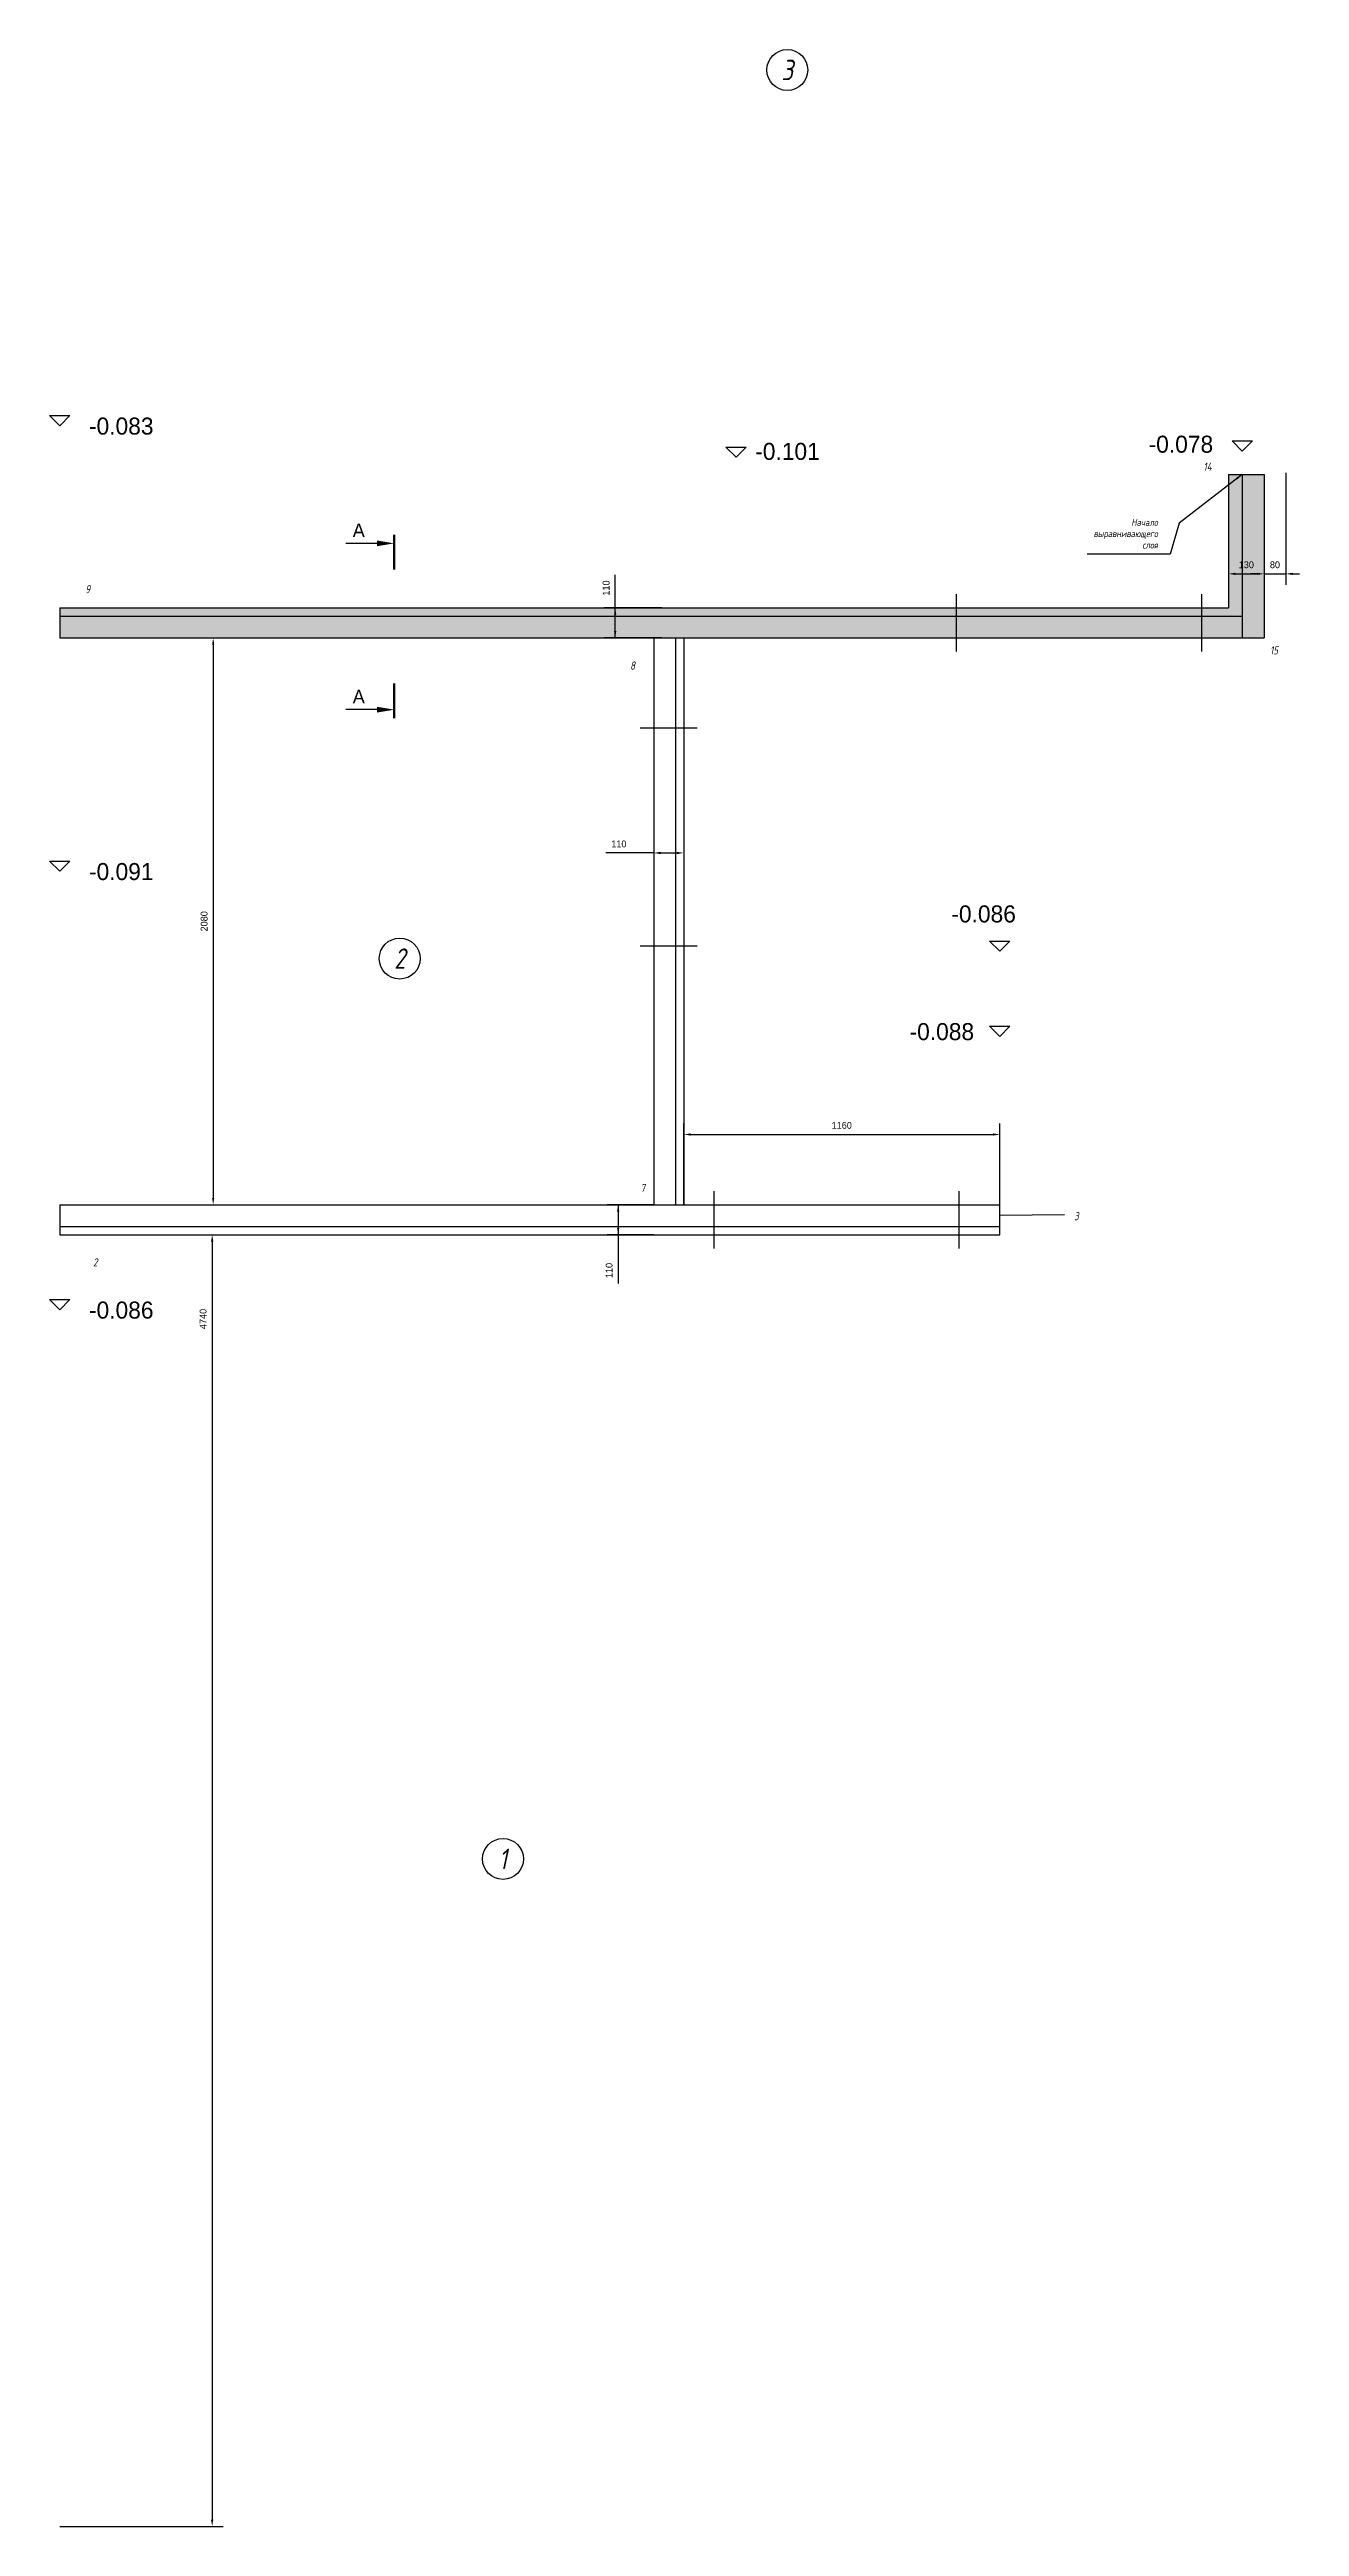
# Model space of a CAD drawing. Header units: millimetres. Extents: x 2143 to 79549, y -71394 to 24143.
# Drawn here: x 31986 to 36573, y -24520 to -15432 of the extents above; entities that cross this region are included whole.
import ezdxf
from ezdxf.enums import TextEntityAlignment as Align

# ---------------------------------------------------------------- set-up
doc = ezdxf.new("R2010")
doc.units = ezdxf.units.MM
doc.header["$PDMODE"] = 34
doc.header["$PDSIZE"] = 50
for name, color, linetype in [('01 Перегородки', 7, 'Continuous'), ('07 Номера помещений', 7, 'Continuous'), ('08 Размеры', 7, 'Continuous')]:
    doc.layers.add(name, color=color, linetype=linetype)
doc.styles.get("Standard").update_dxf_attribs({"font": 'Ubuntu-R.ttf'})
doc.styles.add('ГОСТ-ISOCPEUR', font='isocpeui.ttf', dxfattribs={"width": 0.8})
doc.dimstyles.new('ISO-25', dxfattribs={"dimtxt": 2.5, "dimasz": 2.5, "dimexe": 1.25, "dimexo": 0.625, "dimtad": 1, "dimtxsty": 'Standard', "dimcen": 2.5, "dimadec": 0, "dimazin": 0, "dimtfac": 1, "dimtmove": 0, "dimatfit": 3, "dimfxl": 1, "dimarcsym": 0})

msp = doc.modelspace()

# ---------------------------------------------------------------- texts
at = {"linetype": 'Continuous'}
for p in [(33098.436, -17220.906), (33098.436, -17831.096)]:
    msp.add_text('А', height=50, dxfattribs=at).set_placement(p)
at = {"insert": (36053.293, -17112.553), "char_height": 25, "width": 100, "attachment_point": 3, "style": 'ГОСТ-ISOCPEUR'}
msp.add_mtext('{\\PНачало\\Pвыравнивающего слоя}', dxfattribs=at)
at = {"layer": '01 Перегородки', "style": 'ГОСТ-ISOCPEUR', "width": 0.8}
for s, p in [('14', (36235.989, -16962.012)), ('9', (32125.989, -17412.012)), ('15', (36480.125, -17636.148)), ('8', (34125.989, -17692.012)), ('7', (34163.272, -19609.295)), ('3', (35754.688, -19712.329)), ('2', (32153.843, -19882.137))]:
    msp.add_text(s, height=30, dxfattribs=at).set_placement(p, align=Align.MIDDLE)
at = {"layer": '07 Номера помещений', "style": 'ГОСТ-ISOCPEUR', "width": 0.8}
for s, p in [('3', (34693.557, -15506.601)), ('2', (33271.092, -18767.304)), ('1', (33650.133, -22071.049))]:
    msp.add_text(s, height=75, dxfattribs=at).set_placement(p, align=Align.MIDDLE)
at = {"layer": '08 Размеры', "color": 1}
for s, p in [('-0.083', (32130.521, -16844.506)), ('-0.101', (34575.769, -16937.357)), ('-0.078', (36019.587, -16911.05)), ('-0.091', (32130.521, -18479.174)), ('-0.086', (35295.547, -18634.63)), ('-0.088', (35142.172, -19066.5)), ('-0.086', (32130.521, -20088.329))]:
    msp.add_text(s, height=62.5, dxfattribs=at).set_placement(p)

# ---------------------------------------------------------------- blocks, each defined once
blk = doc.blocks.new('*D255')
at = {"layer": '08 Размеры', "color": 0, "lineweight": -2}
for p, q in [((32023.3, -19780.5), (32622.7, -19780.5)), ((32582.7, -19805.5), (32582.7, -24495.5)), ((32023.3, -24520.5), (32622.7, -24520.5))]:
    blk.add_line(p, q, dxfattribs=at)
at = {"layer": '08 Размеры', "color": 0}
for points in [[(32586.9, -19805.5), (32578.5, -19805.5), (32582.7, -19780.5)], [(32578.5, -24495.5), (32586.9, -24495.5), (32582.7, -24520.5)]]:
    blk.add_solid(points, dxfattribs=at)
at = {"layer": 'Defpoints', "color": 0}
for p in [(32023.3, -19780.5), (32023.3, -24520.5), (32582.7, -24520.5)]:
    blk.add_point(p, dxfattribs=at)
at = {"layer": '08 Размеры', "color": 0, "insert": (32549.6, -20089.7), "char_height": 25, "attachment_point": 5, "rotation": 90}
blk.add_mtext('4740', dxfattribs=at)
blk = doc.blocks.new('*D257')
at = {"layer": '08 Размеры', "color": 0, "lineweight": -2}
for p, q in [((32093.3, -17590.5), (32626.4, -17590.5)), ((32586.4, -17615.5), (32586.4, -19645.5)), ((32093.3, -19670.5), (32626.4, -19670.5))]:
    blk.add_line(p, q, dxfattribs=at)
at = {"layer": '08 Размеры', "color": 0}
for points in [[(32590.5, -17615.5), (32582.2, -17615.5), (32586.4, -17590.5)], [(32582.2, -19645.5), (32590.5, -19645.5), (32586.4, -19670.5)]]:
    blk.add_solid(points, dxfattribs=at)
at = {"layer": 'Defpoints', "color": 0}
for p in [(32093.3, -17590.5), (32093.3, -19670.5), (32586.4, -19670.5)]:
    blk.add_point(p, dxfattribs=at)
at = {"layer": '08 Размеры', "color": 0, "insert": (32553.3, -18630.5), "char_height": 25, "attachment_point": 5, "rotation": 90}
blk.add_mtext('2080', dxfattribs=at)
blk = doc.blocks.new('*D258')
at = {"layer": '08 Размеры', "color": 0, "lineweight": -2}
for p, q in [((36313.3, -17257.7), (36313.3, -17395.5)), ((36443.3, -17257.7), (36443.3, -17395.5)), ((36338.3, -17355.5), (36418.3, -17355.5))]:
    blk.add_line(p, q, dxfattribs=at)
at = {"layer": '08 Размеры', "color": 0}
for points in [[(36338.3, -17351.3), (36338.3, -17359.7), (36313.3, -17355.5)], [(36418.3, -17359.7), (36418.3, -17351.3), (36443.3, -17355.5)]]:
    blk.add_solid(points, dxfattribs=at)
at = {"layer": 'Defpoints', "color": 0}
for p in [(36313.3, -17257.7), (36443.3, -17257.7), (36443.3, -17355.5)]:
    blk.add_point(p, dxfattribs=at)
at = {"layer": '08 Размеры', "color": 0, "insert": (36378.3, -17322.4), "char_height": 25, "attachment_point": 5}
blk.add_mtext('130', dxfattribs=at)
blk = doc.blocks.new('*D259')
at = {"layer": '08 Размеры', "color": 0, "lineweight": -2}
for p, q in [((34313.3, -19670.5), (34313.3, -19372.7)), ((34338.3, -19412.7), (35448.3, -19412.7)), ((35473.3, -19670.5), (35473.3, -19372.7))]:
    blk.add_line(p, q, dxfattribs=at)
at = {"layer": '08 Размеры', "color": 0}
for points in [[(34338.3, -19408.5), (34338.3, -19416.8), (34313.3, -19412.7)], [(35448.3, -19416.8), (35448.3, -19408.5), (35473.3, -19412.7)]]:
    blk.add_solid(points, dxfattribs=at)
at = {"layer": 'Defpoints', "color": 0}
for p in [(35473.3, -19412.7), (34313.3, -19670.5), (35473.3, -19670.5)]:
    blk.add_point(p, dxfattribs=at)
at = {"layer": '08 Размеры', "color": 0, "insert": (34893.3, -19379.6), "char_height": 25, "attachment_point": 5}
blk.add_mtext('1160', dxfattribs=at)
blk = doc.blocks.new('*D260')
at = {"layer": '08 Размеры', "color": 0, "lineweight": -2}
for p, q in [((34061.9, -17590.5), (34061.9, -17359.6)), ((34233.3, -17480.5), (34021.9, -17480.5)), ((34061.9, -17565.5), (34061.9, -17505.5)), ((34233.3, -17590.5), (34021.9, -17590.5))]:
    blk.add_line(p, q, dxfattribs=at)
at = {"layer": '08 Размеры', "color": 0}
for points in [[(34066.1, -17505.5), (34057.7, -17505.5), (34061.9, -17480.5)], [(34057.7, -17565.5), (34066.1, -17565.5), (34061.9, -17590.5)]]:
    blk.add_solid(points, dxfattribs=at)
at = {"layer": 'Defpoints', "color": 0}
for p in [(34061.9, -17480.5), (34233.3, -17480.5), (34233.3, -17590.5)]:
    blk.add_point(p, dxfattribs=at)
at = {"layer": '08 Размеры', "color": 0, "insert": (34028.8, -17407.6), "char_height": 25, "attachment_point": 5, "rotation": 90}
blk.add_mtext('110', dxfattribs=at)
blk = doc.blocks.new('*D261')
at = {"layer": '08 Размеры', "color": 0, "lineweight": -2}
for p, q in [((34203.3, -18320.5), (34203.3, -18419.7)), ((34313.3, -18320.5), (34313.3, -18419.7)), ((34203.3, -18379.7), (34027.5, -18379.7)), ((34228.3, -18379.7), (34288.3, -18379.7))]:
    blk.add_line(p, q, dxfattribs=at)
at = {"layer": '08 Размеры', "color": 0}
for points in [[(34228.3, -18375.5), (34228.3, -18383.8), (34203.3, -18379.7)], [(34288.3, -18383.8), (34288.3, -18375.5), (34313.3, -18379.7)]]:
    blk.add_solid(points, dxfattribs=at)
at = {"layer": 'Defpoints', "color": 0}
for p in [(34203.3, -18320.5), (34313.3, -18320.5), (34313.3, -18379.7)]:
    blk.add_point(p, dxfattribs=at)
at = {"layer": '08 Размеры', "color": 0, "insert": (34075.4, -18346.6), "char_height": 25, "attachment_point": 5}
blk.add_mtext('110', dxfattribs=at)
blk = doc.blocks.new('*D262')
at = {"layer": '08 Размеры', "color": 0, "lineweight": -2}
for p, q in [((34203.3, -19670.5), (34032.8, -19670.5)), ((34072.8, -19670.5), (34072.8, -19959.9)), ((34072.8, -19695.5), (34072.8, -19755.5)), ((34203.3, -19780.5), (34032.8, -19780.5))]:
    blk.add_line(p, q, dxfattribs=at)
at = {"layer": '08 Размеры', "color": 0}
for points in [[(34076.9, -19695.5), (34068.6, -19695.5), (34072.8, -19670.5)], [(34068.6, -19755.5), (34076.9, -19755.5), (34072.8, -19780.5)]]:
    blk.add_solid(points, dxfattribs=at)
at = {"layer": 'Defpoints', "color": 0}
for p in [(34203.3, -19670.5), (34072.8, -19780.5), (34203.3, -19780.5)]:
    blk.add_point(p, dxfattribs=at)
at = {"layer": '08 Размеры', "color": 0, "insert": (34039.7, -19911.9), "char_height": 25, "attachment_point": 5, "rotation": 90}
blk.add_mtext('110', dxfattribs=at)
blk = doc.blocks.new('*D293')
at = {"layer": '08 Размеры', "color": 0, "lineweight": -2}
for p, q in [((36443.3, -16990.5), (36443.3, -17395.5)), ((36523.3, -16984.4), (36523.3, -17395.5)), ((36418.3, -17355.5), (36393.3, -17355.5)), ((36443.3, -17355.5), (36523.3, -17355.5)), ((36548.3, -17355.5), (36573.3, -17355.5))]:
    blk.add_line(p, q, dxfattribs=at)
at = {"layer": '08 Размеры', "color": 0}
for points in [[(36418.3, -17359.7), (36418.3, -17351.3), (36443.3, -17355.5)], [(36548.3, -17351.3), (36548.3, -17359.7), (36523.3, -17355.5)]]:
    blk.add_solid(points, dxfattribs=at)
at = {"layer": 'Defpoints', "color": 0}
for p in [(36443.3, -16990.5), (36523.3, -16984.4), (36523.3, -17355.5)]:
    blk.add_point(p, dxfattribs=at)
at = {"layer": '08 Размеры', "color": 0, "insert": (36483.3, -17322.4), "char_height": 25, "attachment_point": 5}
blk.add_mtext('80', dxfattribs=at)

# ---------------------------------------------------------------- dimensions: what is measured, and where the dimension line sits
at = {"layer": '08 Размеры'}
for base, p1, p2, picture, middle in [((36523.295, -17355.497), (36443.295, -16990.498), (36523.295, -16984.376), '*D293', (36483.295, -17322.438)), ((36443.295, -17355.497), (36313.295, -17257.7), (36443.295, -17257.7), '*D258', (36378.295, -17322.438)), ((35473.295, -19412.678), (34313.295, -19670.498), (35473.295, -19670.498), '*D259', (34893.295, -19379.619))]:
    dim = msp.add_linear_dim(base=base, p1=p1, p2=p2, dimstyle='ISO-25', override={"dimtxt": 25, "dimasz": 25, "dimexe": 40, "dimexo": 0, "dimgap": 20}, dxfattribs=at)
    dim.commit()
    dim.dimension.update_dxf_attribs({"geometry": picture, "text_midpoint": middle})
for base, p1, p2, picture, middle in [((34061.905, -17480.498), (34233.295, -17590.498), (34233.295, -17480.498), '*D260', (34061.905, -17407.558)), ((32586.367, -19670.498), (32093.295, -17590.498), (32093.295, -19670.498), '*D257', (32586.367, -18630.498)), ((34072.782, -19780.498), (34203.295, -19670.498), (34203.295, -19780.498), '*D262', (34072.782, -19911.911)), ((32582.689, -24520.498), (32023.295, -19780.498), (32023.295, -24520.498), '*D255', (32582.689, -20089.711))]:
    dim = msp.add_linear_dim(base=base, p1=p1, p2=p2, angle=90, dimstyle='ISO-25', override={"dimtxt": 25, "dimasz": 25, "dimexe": 40, "dimexo": 0, "dimgap": 20}, dxfattribs=at)
    dim.commit()
    dim.dimension.update_dxf_attribs({"geometry": picture, "text_midpoint": middle, "dimtype": 160})
dim = msp.add_linear_dim(base=(34313.295, -18379.663), p1=(34203.295, -18320.498), p2=(34313.295, -18320.498), dimstyle='ISO-25', override={"dimtxt": 25, "dimasz": 25, "dimexe": 40, "dimexo": 0, "dimgap": 20}, dxfattribs=at)
dim.commit()
dim.dimension.update_dxf_attribs({"geometry": '*D261', "text_midpoint": (34075.407, -18379.663), "dimtype": 160})

# ---------------------------------------------------------------- hatches: boundary and pattern name
at = {"layer": '01 Перегородки'}
h = msp.add_hatch(dxfattribs=at)
h.set_pattern_fill('AR-SAND', color=256, style=0)
h.paths.add_polyline_path([(32023.295, -17480.498), (32023.295, -17590.498), (36443.295, -17590.498), (36443.295, -16990.498), (36313.295, -16990.498), (36313.295, -17480.498)])
h = msp.add_hatch(dxfattribs=at)
h.set_pattern_fill('AR-SAND', color=256, style=0)
edge = h.paths.add_edge_path()
edge.add_line((34313.295, -17590.498), (34313.295, -19670.498))
edge = h.paths.add_edge_path()
edge.add_line((34203.295, -17590.498), (34203.295, -19670.498))
h = msp.add_hatch(dxfattribs=at)
h.set_pattern_fill('AR-SAND', color=256, style=0)
edge = h.paths.add_edge_path()
edge.add_line((32023.295, -19670.498), (35473.295, -19670.498))
edge = h.paths.add_edge_path()
edge.add_line((32023.295, -19780.498), (35473.295, -19780.498))

# ---------------------------------------------------------------- linework, layer by layer
for p, q in [((33188.274, -17243.618), (33073.177, -17243.618)), ((33188.274, -17853.879), (33073.177, -17853.879))]:
    msp.add_line(p, q)
at = {"lineweight": 100}
for p, q in [((33250.774, -17339.124), (33250.774, -17212.164)), ((33250.774, -17758.373), (33250.774, -17885.333))]:
    msp.add_line(p, q, dxfattribs=at)
for points in [[(33188.274, -17233.201), (33250.774, -17243.618), (33188.274, -17254.035)], [(33188.274, -17864.296), (33250.774, -17853.879), (33188.274, -17843.462)]]:
    msp.add_solid(points)
at = {"layer": '01 Перегородки'}
for p, q in [((36313.295, -16990.498), (36313.295, -17480.498)), ((36313.295, -16990.498), (36443.295, -16990.498)), ((36443.295, -16990.498), (36443.295, -17590.498)), ((35313.295, -17430.498), (35313.295, -17640.498)), ((36213.295, -17430.498), (36213.295, -17640.498)), ((32023.295, -17480.498), (36313.295, -17480.498)), ((32023.295, -17480.498), (32023.295, -17590.498)), ((32023.295, -17590.498), (36443.295, -17590.498)), ((34203.295, -17590.498), (34203.295, -19670.498)), ((34313.295, -17590.498), (34313.295, -19670.498)), ((34153.295, -17920.498), (34363.295, -17920.498)), ((34153.295, -18720.498), (34363.295, -18720.498)), ((34423.295, -19620.498), (34423.295, -19830.498)), ((35323.295, -19620.498), (35323.295, -19830.498)), ((32023.295, -19670.498), (35473.295, -19670.498)), ((32023.295, -19670.498), (32023.295, -19780.498)), ((35473.295, -19780.498), (35473.295, -19670.498)), ((35710.865, -19707.402), (35473.295, -19710.498)), ((32023.295, -19780.498), (35473.295, -19780.498))]:
    msp.add_line(p, q, dxfattribs=at)
at = {"layer": '01 Перегородки', "color": 4}
for p, q in [((36363.295, -16990.498), (36443.295, -16990.498)), ((36363.295, -16990.498), (36363.295, -17590.498)), ((36443.295, -16990.498), (36443.295, -17590.498)), ((32023.295, -17510.498), (36363.295, -17510.498)), ((32023.295, -17510.498), (32023.295, -17590.498)), ((32023.295, -17590.498), (36443.295, -17590.498)), ((34203.295, -17590.498), (34203.295, -19670.498)), ((34283.295, -17590.498), (34283.295, -19670.498)), ((32023.295, -19670.498), (35473.295, -19670.498)), ((32023.295, -19670.498), (32023.295, -19750.498)), ((32023.295, -19750.498), (35473.295, -19750.498))]:
    msp.add_line(p, q, dxfattribs=at)
at = {"layer": '07 Номера помещений'}
for centre in [(34693.557, -15506.601), (33271.092, -18767.304), (33650.133, -22071.049)]:
    msp.add_circle(centre, 75, dxfattribs=at)
at = {"layer": '08 Размеры', "color": 1}
for points in [[(31985.795, -16774.59), (32060.795, -16774.59), (32023.295, -16812.09)], [(34467.811, -16890.18), (34542.811, -16890.18), (34505.311, -16927.68)], [(36325.795, -16867.58), (36400.795, -16867.58), (36363.295, -16905.08)], [(31985.795, -18409.257), (32060.795, -18409.257), (32023.295, -18446.757)], [(35435.795, -18702.998), (35510.795, -18702.998), (35473.295, -18740.498)], [(35435.795, -19015.397), (35510.795, -19015.397), (35473.295, -19052.897)], [(31985.795, -20018.413), (32060.795, -20018.413), (32023.295, -20055.913)]]:
    msp.add_lwpolyline(points, close=True, dxfattribs=at)

msp.set_redraw_order([(e.dxf.handle, doc.entitydb.next_handle()) for e in msp.query("TEXT MTEXT ATTDEF DIMENSION ARC_DIMENSION")])  # texts and dimensions are drawn at this point

# ---------------------------------------------------------------- leaders
at = {"annotation_type": 0, "has_hookline": 1, "hookline_direction": 1, "text_width": 259.077}
msp.add_leader([(36363.295, -16990.498), (36132.288, -17169.743), (36098.293, -17283.803), (36073.293, -17283.803)], dimstyle='ISO-25', override={"dimtxt": 25, "dimasz": 25, "dimexe": 40, "dimexo": 0, "dimgap": 20}, dxfattribs=at)

doc.saveas('drawing.dxf')
